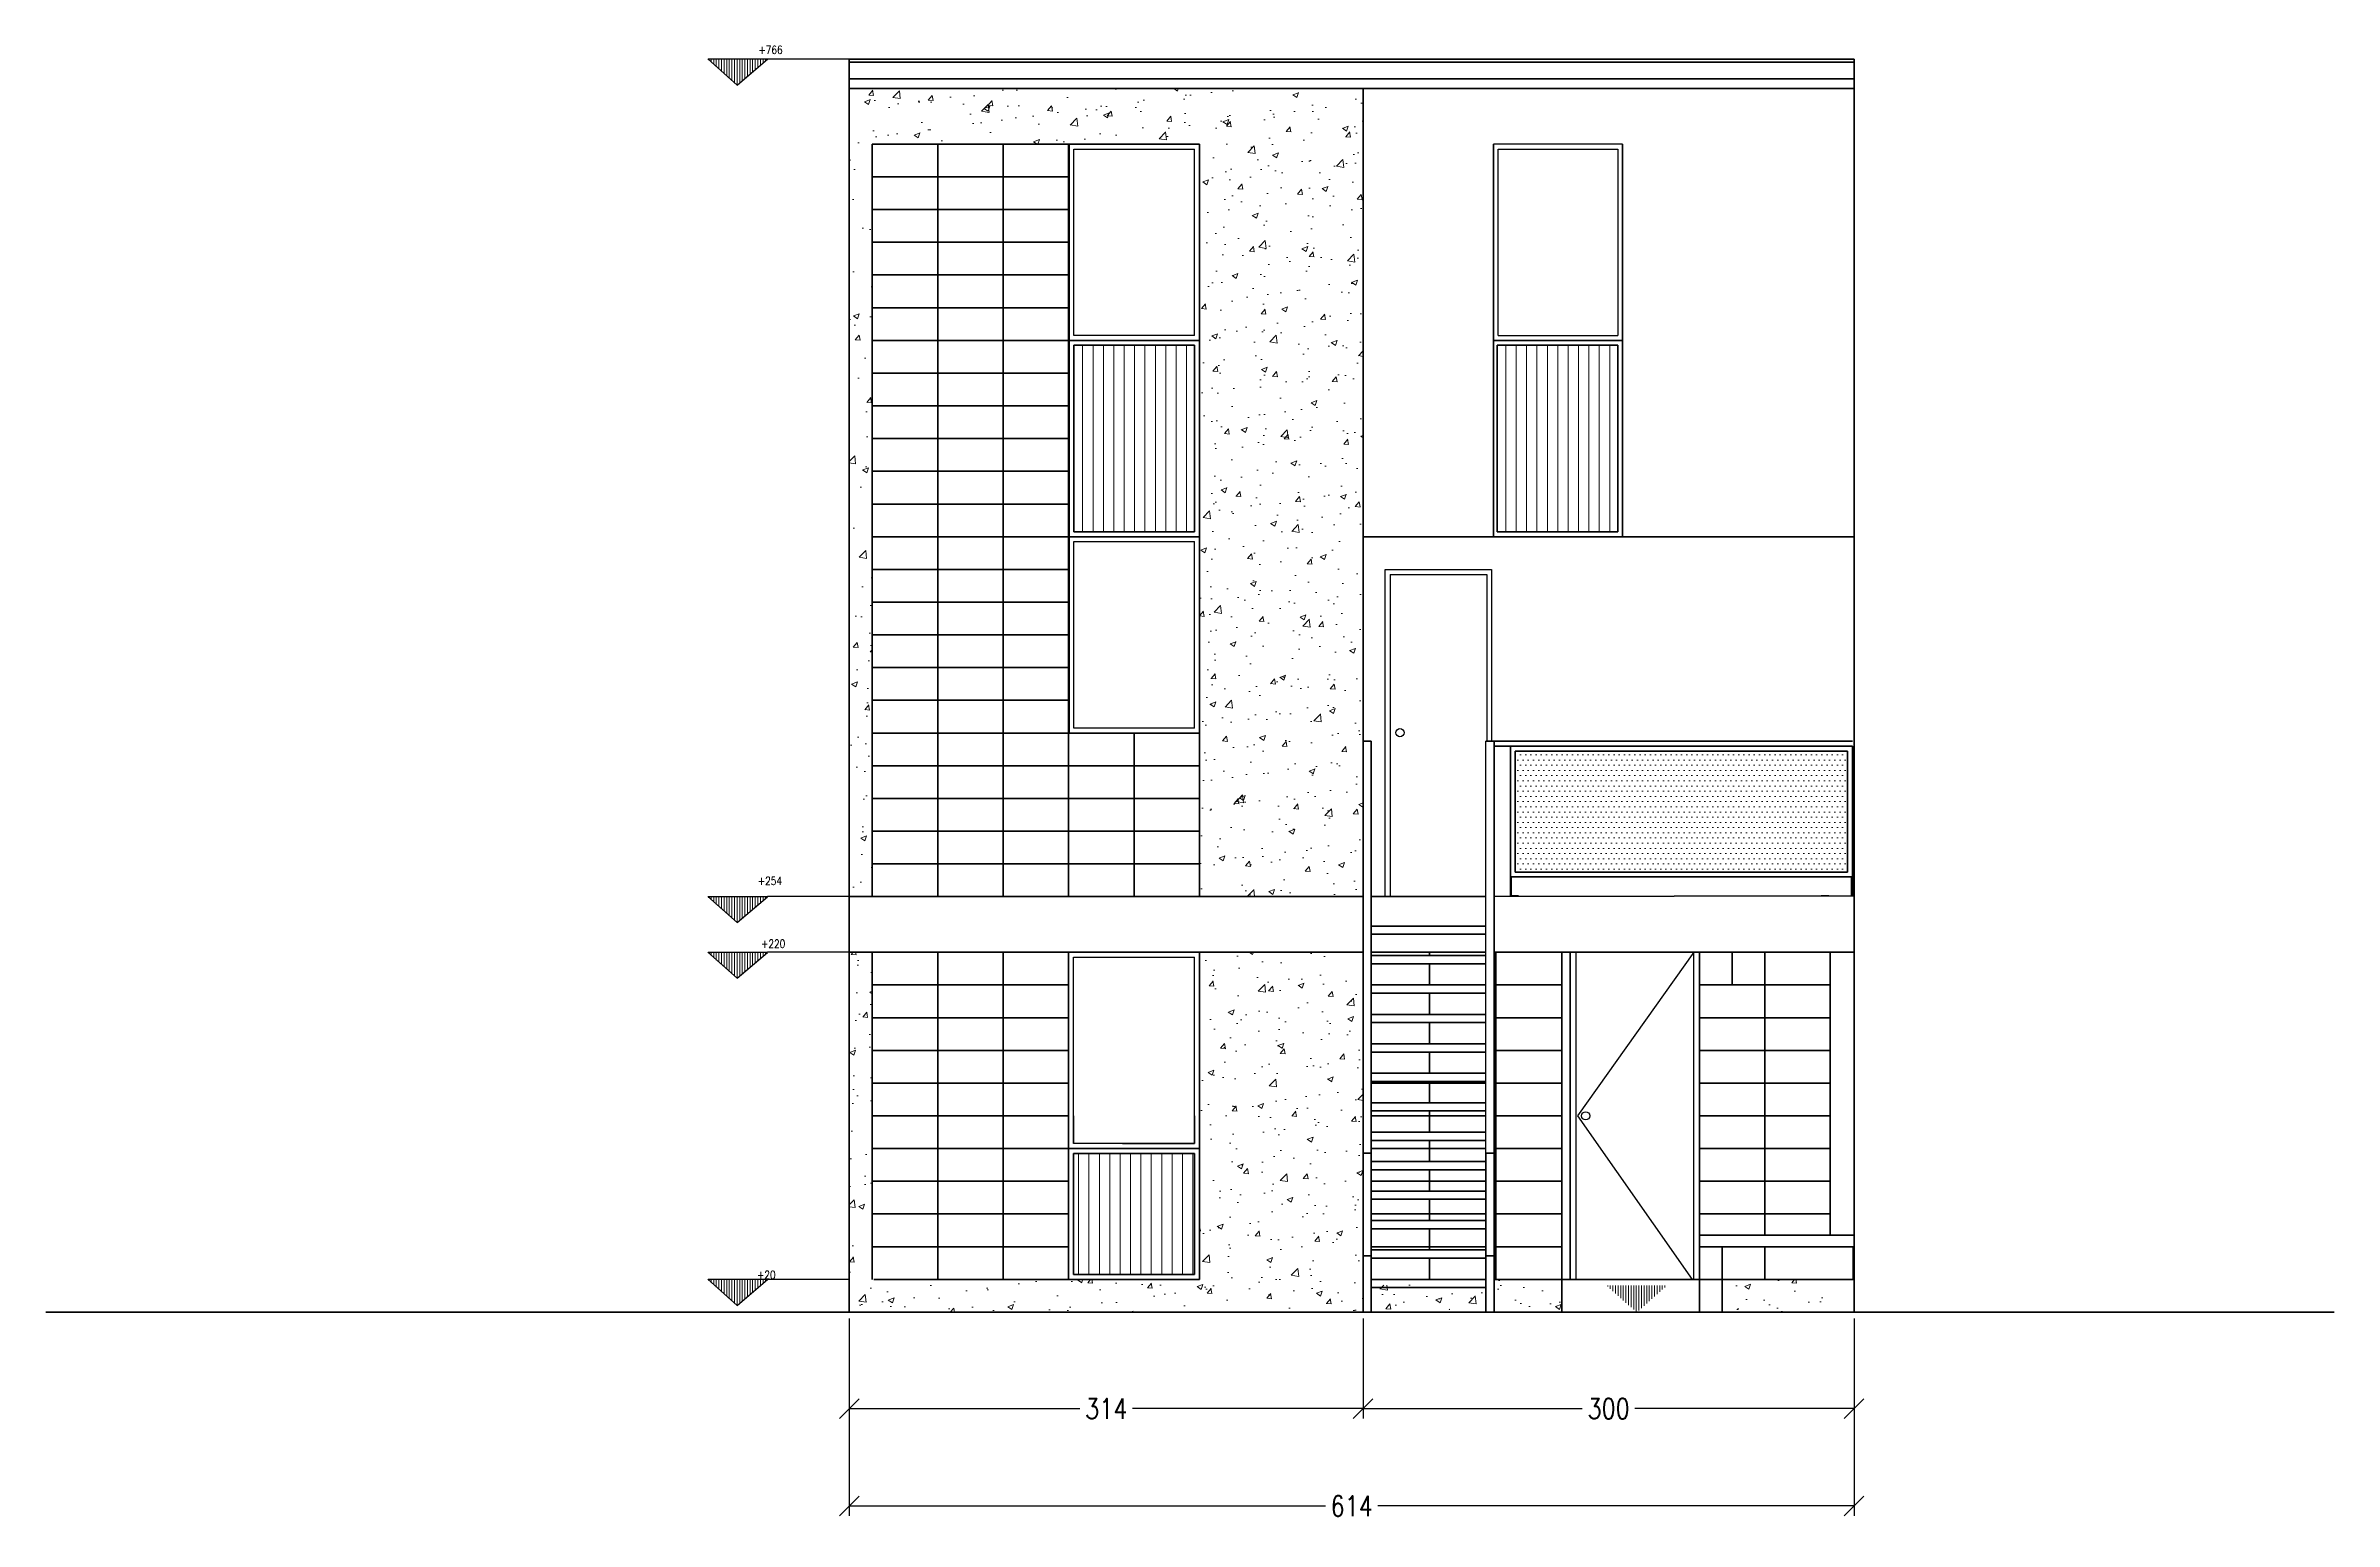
# Model space of a CAD drawing. Header units: metres. Extents: x -63 to 10476, y -9 to 13.
# Drawn here: x -63.48 to -49.49, y -9.27 to -0.25 of the extents above; entities that cross this region are included whole.
import ezdxf

# ---------------------------------------------------------------- set-up
doc = ezdxf.new("R2010")
doc.units = ezdxf.units.M
doc.header["$LTSCALE"] = 5
doc.header["$MEASUREMENT"] = 0
doc.layers.get('0').update_dxf_attribs({"color": 253})
for name, color, linetype, lineweight in [('A-ANNO-NOTE', 7, 'Continuous', 35), ('A-DOOR-FULL', 181, 'Continuous', 25), ('A-ELEV-MBE1', 7, 'Continuous', 35), ('A-ELEV-PATT', 255, 'Continuous', 18), ('A-GLAZ-FULL', 4, 'Continuous', 25), ('A-SECT-MCUT', 7, 'Continuous', 35)]:
    doc.layers.add(name, color=color, linetype=linetype, lineweight=lineweight)
doc.layers.add('quote', color=3, linetype='Continuous')
doc.styles.add('E-ROMANS', font='romans.shx', dxfattribs={"width": 0.8})
doc.dimstyles.new('E-0100_TICK_12', dxfattribs={"dimscale": 0.001, "dimtxt": 125, "dimasz": 120, "dimexe": 60, "dimexo": 40, "dimgap": 30, "dimtad": 0, "dimzin": 0, "dimdsep": 46, "dimtxsty": 'E-ROMANS', "dimblk": 'OBLIQUE', "dimcen": 60, "dimclrd": 256, "dimclre": 256, "dimclrt": 256, "dimadec": 0, "dimazin": 0, "dimtfac": 1, "dimtmove": 1, "dimatfit": 3, "dimldrblk": 'OPEN90', "dimfxl": 1, "dimtfill": 1, "dimtolj": 1, "dimtzin": 0, "dimlwd": -1, "dimarcsym": 0})
pattern_1 = [(50, (-25.15006, 98.79435), (0.3643693, -0.0318782), [0.0381, -0.4191]), (355, (-25.15006, 98.79435), (-0.0704857, 0.3821133), [0.03048, -0.33528]), (100.451, (-25.1197, 98.7917), (0.293885, 0.3502334), [0.03238, -0.35618]), (46.1842, (-25.15006, 98.89595), (0.542158, -0.0840847), [0.05715, -0.62865]), (96.6356, (-25.1049, 98.88895), (0.4748085, 0.494851), [0.04857, -0.53427]), (351.184, (-25.15006, 98.89595), (0.4748092, 0.4948502), [0.04572, -0.50292]), (21, (-25.09926, 98.87055), (0.30322976, -0.204531), [0.0381, -0.4191]), (326, (-25.09926, 98.87055), (0.123604, 0.3683759), [0.03048, -0.33528]), (71.4514, (-25.074, 98.8535), (0.426833, 0.1638457), [0.03238, -0.35618]), (37.5, (-25.15006, 98.79435), (0.0061772, 0.16911008), [0, -0.331216, 0, -0.34036, 0, -0.33655]), (7.5, (-25.15006, 98.79435), (0.13363933, 0.20036115), [0, -0.194056, 0, -0.323596, 0, -0.12827]), (327.5, (-25.26334, 98.79435), (0.27118119, -0.01145749), [0, -0.127, 0, -0.39624, 0, -0.52578]), (317.5, (-25.31414, 98.79435), (0.29625836, 0.050853), [0, -0.1651, 0, -0.263144, 0, -0.37338])]

msp = doc.modelspace()

# ---------------------------------------------------------------- texts
at = {"layer": 'quote', "char_height": 0.05, "attachment_point": 1, "style": 'E-ROMANS'}
for s, insert in [('+766', (-59.12, -0.249)), ('+254', (-59.124, -5.329)), ('+220', (-59.104, -5.713)), ('+20', (-59.129, -7.737))]:
    msp.add_mtext(s, dxfattribs=dict(at, insert=insert))

# ---------------------------------------------------------------- blocks, each defined once
blk = doc.blocks.new('_Oblique')
at = {"color": 0, "linetype": 'ByBlock', "lineweight": -2}
blk.add_line((-0.5, -0.5), (0.5, 0.5), dxfattribs=at)
blk = doc.blocks.new('*D43')
at = {"layer": 'quote', "lineweight": -2, "transparency": 16777216}
for p, q in [((-58.565, -8.03), (-58.565, -8.64)), ((-55.425, -8.03), (-55.425, -8.64))]:
    blk.add_line(p, q, dxfattribs=at)
at = {"layer": 'quote', "transparency": 16777216}
for p, q in [((-58.565, -8.58), (-57.156, -8.58)), ((-55.425, -8.58), (-56.834, -8.58))]:
    blk.add_line(p, q, dxfattribs=at)
at = {"layer": 'quote', "transparency": 16777216, "xscale": 0.12, "yscale": 0.12, "zscale": 0.12, "rotation": 180}
blk.add_blockref('_Oblique', (-58.565, -8.58), dxfattribs=at)
at = {"layer": 'quote', "transparency": 16777216, "xscale": 0.12, "yscale": 0.12, "zscale": 0.12}
blk.add_blockref('_Oblique', (-55.425, -8.58), dxfattribs=at)
at = {"layer": 'quote', "transparency": 16777216, "insert": (-56.995, -8.58), "char_height": 0.125, "attachment_point": 5, "style": 'E-ROMANS', "bg_fill": 3, "box_fill_scale": 1.25, "bg_fill_color": 256, "bg_fill_true_color": 13158600, "bg_fill_transparency": 0}
blk.add_mtext('\\A1;314', dxfattribs=at)
blk = doc.blocks.new('_Open90')
at = {"color": 0, "linetype": 'ByBlock', "lineweight": -2}
for p, q in [((0, 0), (-1, 0)), ((-0.5, 0.5), (0, 0)), ((0, 0), (-0.5, -0.5))]:
    blk.add_line(p, q, dxfattribs=at)
blk = doc.blocks.new('*D44')
at = {"layer": 'quote', "lineweight": -2, "transparency": 16777216}
for p, q in [((-58.565, -8.03), (-58.565, -9.235)), ((-52.425, -8.03), (-52.425, -9.235))]:
    blk.add_line(p, q, dxfattribs=at)
at = {"layer": 'quote', "transparency": 16777216}
for p, q in [((-58.565, -9.175), (-55.653, -9.175)), ((-52.425, -9.175), (-55.336, -9.175))]:
    blk.add_line(p, q, dxfattribs=at)
at = {"layer": 'quote', "transparency": 16777216, "xscale": 0.12, "yscale": 0.12, "zscale": 0.12, "rotation": 180}
blk.add_blockref('_Oblique', (-58.565, -9.175), dxfattribs=at)
at = {"layer": 'quote', "transparency": 16777216, "xscale": 0.12, "yscale": 0.12, "zscale": 0.12}
blk.add_blockref('_Oblique', (-52.425, -9.175), dxfattribs=at)
at = {"layer": 'quote', "transparency": 16777216, "insert": (-55.495, -9.175), "char_height": 0.125, "attachment_point": 5, "style": 'E-ROMANS', "bg_fill": 3, "box_fill_scale": 1.25, "bg_fill_color": 256, "bg_fill_true_color": 13158600, "bg_fill_transparency": 0}
blk.add_mtext('\\A1;614', dxfattribs=at)
blk = doc.blocks.new('*D45')
at = {"layer": 'quote', "lineweight": -2, "transparency": 16777216}
for p, q in [((-55.425, -8.03), (-55.425, -8.64)), ((-52.425, -8.03), (-52.425, -8.64))]:
    blk.add_line(p, q, dxfattribs=at)
at = {"layer": 'quote', "transparency": 16777216}
for p, q in [((-55.425, -8.58), (-54.083, -8.58)), ((-52.425, -8.58), (-53.766, -8.58))]:
    blk.add_line(p, q, dxfattribs=at)
at = {"layer": 'quote', "transparency": 16777216, "xscale": 0.12, "yscale": 0.12, "zscale": 0.12, "rotation": 180}
blk.add_blockref('_Oblique', (-55.425, -8.58), dxfattribs=at)
at = {"layer": 'quote', "transparency": 16777216, "xscale": 0.12, "yscale": 0.12, "zscale": 0.12}
blk.add_blockref('_Oblique', (-52.425, -8.58), dxfattribs=at)
at = {"layer": 'quote', "transparency": 16777216, "insert": (-53.925, -8.58), "char_height": 0.125, "attachment_point": 5, "style": 'E-ROMANS', "bg_fill": 3, "box_fill_scale": 1.25, "bg_fill_color": 256, "bg_fill_true_color": 13158600, "bg_fill_transparency": 0}
blk.add_mtext('\\A1;300', dxfattribs=at)

# ---------------------------------------------------------------- hatches: boundary and pattern name
at = {"layer": 'A-ELEV-PATT'}
h = msp.add_hatch(dxfattribs=at)
h.set_pattern_fill('ANSI31', color=256, scale=0.005, angle=225, style=0)
h.set_pattern_definition([(270, (145.234915, -132.15394), (0.015875, -4e-17), [])])
h.paths.add_polyline_path([(-59.432, -0.33), (-59.248, -0.489), (-59.064, -0.33)])
h = msp.add_hatch(dxfattribs=at)
h.set_pattern_fill('AR-CONC', color=256, scale=0.002, style=0)
h.set_pattern_definition(pattern_1)
h.paths.add_polyline_path([(-55.425, -0.51), (-58.565, -0.51), (-58.565, -5.45), (-58.425, -5.45), (-58.425, -5.25), (-58.425, -5.05), (-58.425, -4.85), (-58.425, -4.65), (-58.425, -4.45), (-58.425, -4.25), (-58.425, -4.05), (-58.425, -3.85), (-58.425, -3.65), (-58.425, -3.45), (-58.425, -3.25), (-58.425, -3.05), (-58.425, -2.85), (-58.425, -2.65), (-58.425, -2.45), (-58.425, -2.25), (-58.425, -2.05), (-58.425, -1.85), (-58.425, -1.65), (-58.425, -1.45), (-58.425, -1.25), (-58.425, -1.05), (-58.425, -0.85), (-58.025, -0.85), (-57.625, -0.85), (-57.225, -0.85), (-56.425, -0.85), (-56.425, -5.45), (-55.425, -5.45), (-55.425, -4.5)])
h = msp.add_hatch(dxfattribs=at)
h.set_pattern_fill('ANSI31', color=256, scale=0.02, angle=45, style=0)
h.set_pattern_definition([(90, (-25.389184, 128.0689), (-0.0635, 7e-18), [])])
h.paths.add_polyline_path([(-56.455, -2.08), (-56.895, -2.08), (-57.192, -2.08), (-57.192, -3.22), (-56.895, -3.22), (-56.455, -3.22)])
h = msp.add_hatch(dxfattribs=at)
h.set_pattern_fill('ANSI31', color=256, scale=0.02, angle=45, style=0)
h.set_pattern_definition([(90, (-22.803184, 128.0689), (-0.0635, 7e-18), [])])
h.paths.add_polyline_path([(-53.869, -2.08), (-54.309, -2.08), (-54.606, -2.08), (-54.606, -3.22), (-54.309, -3.22), (-53.869, -3.22)])
h = msp.add_hatch(dxfattribs=at)
h.set_pattern_fill('DOTS', color=256, scale=0.02, style=0)
h.set_pattern_definition([(0, (-13.95014, 98.794354), (0.015875, 0.03175), [0, -0.03175])])
h.paths.add_polyline_path([(-54.495, -4.56), (-54.495, -5.3), (-52.465, -5.3), (-52.465, -4.56)])
h = msp.add_hatch(dxfattribs=at)
h.set_pattern_fill('ANSI31', color=256, scale=0.005, angle=225, style=0)
h.set_pattern_definition([(270, (145.234915, -137.274611), (0.015875, -4e-17), [])])
h.paths.add_polyline_path([(-59.432, -5.451), (-59.248, -5.61), (-59.064, -5.451)])
h = msp.add_hatch(dxfattribs=at)
h.set_pattern_fill('ANSI31', color=256, scale=0.005, angle=225, style=0)
h.set_pattern_definition([(270, (145.234915, -137.614752), (0.015875, -4e-17), [])])
h.paths.add_polyline_path([(-59.432, -5.791), (-59.248, -5.95), (-59.064, -5.791)])
h = msp.add_hatch(dxfattribs=at)
h.set_pattern_fill('AR-CONC', color=256, scale=0.002, style=0)
h.set_pattern_definition(pattern_1)
h.paths.add_polyline_path([(-56.425, -6.99), (-56.425, -7.79), (-58.415, -7.79), (-58.425, -7.79), (-58.425, -7.59), (-58.425, -7.39), (-58.425, -7.19), (-58.425, -6.99), (-58.425, -6.79), (-58.425, -6.59), (-58.425, -6.39), (-58.425, -6.19), (-58.425, -5.99), (-58.425, -5.79), (-58.565, -5.79), (-58.565, -7.68), (-58.565, -7.99), (-58.564, -7.99), (-55.425, -7.99), (-55.425, -5.79), (-56.425, -5.79)])
h = msp.add_hatch(dxfattribs=at)
h.set_pattern_fill('ANSI31', color=256, scale=0.02, angle=45, style=0)
h.set_pattern_definition([(90, (-25.16006, 98.794354), (-0.0635, 7e-18), [])])
h.paths.add_polyline_path([(-56.455, -7.02), (-57.195, -7.02), (-57.195, -7.76), (-56.455, -7.76)])
h = msp.add_hatch(dxfattribs=at)
h.set_pattern_fill('ANSI31', color=256, scale=0.005, angle=225, style=0)
h.set_pattern_definition([(270, (145.234915, -139.6147), (0.015875, -4e-17), [])])
h.paths.add_polyline_path([(-59.432, -7.791), (-59.248, -7.95), (-59.064, -7.791)])
h = msp.add_hatch(dxfattribs=at)
h.set_pattern_fill('AR-CONC', color=256, scale=0.002, style=0)
h.set_pattern_definition(pattern_1)
h.paths.add_polyline_path([(-54.675, -7.825), (-55.375, -7.825), (-55.375, -7.975), (-54.675, -7.975)])
h.paths.add_polyline_path([(-54.21, -7.79), (-54.615, -7.79), (-54.625, -7.79), (-54.625, -7.99), (-54.21, -7.99)])
h.paths.add_polyline_path([(-52.565, -7.79), (-53.23, -7.79), (-53.23, -7.99), (-52.565, -7.99)])
h = msp.add_hatch(dxfattribs=at)
h.set_pattern_fill('ANSI31', color=256, scale=0.005, angle=225, style=0)
h.set_pattern_definition([(270, (150.73025, -139.655538), (0.015875, -4e-17), [])])
h.paths.add_polyline_path([(-53.937, -7.828), (-53.753, -7.991), (-53.569, -7.828)])

# ---------------------------------------------------------------- linework, layer by layer
at = {"layer": 'A-ANNO-NOTE'}
for p, q in [((-54.629, -0.85), (-54.629, -2.05)), ((-53.839, -2.05), (-53.839, -0.85)), ((-54.629, -2.05), (-53.839, -2.05)), ((-54.629, -2.05), (-54.629, -3.25)), ((-54.606, -2.08), (-53.869, -2.08)), ((-53.839, -2.05), (-53.839, -3.25)), ((-55.425, -3.25), (-52.425, -3.25)), ((-52.425, -5.79), (-52.425, -5.445)), ((-52.425, -7.79), (-52.425, -7.99))]:
    msp.add_line(p, q, dxfattribs=at)
at = {"layer": 'A-DOOR-FULL'}
for p, q in [((-55.29, -5.45), (-55.29, -3.45)), ((-55.29, -3.45), (-54.64, -3.45)), ((-55.26, -3.48), (-54.67, -3.48)), ((-55.26, -3.48), (-55.26, -5.45)), ((-54.67, -3.48), (-54.67, -4.5)), ((-54.64, -3.45), (-54.64, -4.5)), ((-54.675, -7.019), (-54.675, -4.5)), ((-54.125, -5.79), (-54.125, -7.79)), ((-53.405, -7.79), (-53.405, -5.79))]:
    msp.add_line(p, q, dxfattribs=at)
msp.add_lwpolyline([(-54.16, -5.79), (-53.37, -5.79), (-53.37, -7.79), (-54.16, -7.79)], close=True, dxfattribs=at)
at = {"layer": 'A-DOOR-FULL', "ltscale": 0.8}
msp.add_lwpolyline([(-53.405, -5.79), (-54.115, -6.79), (-53.415, -7.79)], dxfattribs=at)
at = {"layer": 'A-DOOR-FULL'}
msp.add_circle((-55.2, -4.448), 0.025, dxfattribs=at)
at = {"layer": 'A-DOOR-FULL', "ltscale": 0.8}
msp.add_circle((-54.065, -6.79), 0.025, dxfattribs=at)
at = {"layer": 'A-ELEV-MBE1'}
for p, q in [((-58.565, -0.33), (-55.425, -0.33)), ((-58.565, -0.51), (-58.565, -0.33)), ((-58.565, -0.35), (-55.425, -0.35)), ((-55.425, -0.33), (-52.425, -0.33)), ((-55.425, -0.35), (-52.425, -0.35)), ((-52.425, -0.51), (-52.425, -0.33)), ((-58.565, -0.45), (-55.425, -0.45)), ((-55.425, -0.45), (-52.425, -0.45)), ((-58.425, -0.85), (-58.425, -5.45)), ((-58.425, -0.85), (-56.425, -0.85)), ((-57.222, -2), (-57.222, -0.85)), ((-57.222, -0.85), (-56.925, -0.85)), ((-56.425, -2), (-56.425, -0.85)), ((-56.425, -0.85), (-56.425, -5.45)), ((-57.223, -2.05), (-56.925, -2.05)), ((-57.222, -3.3), (-57.222, -2)), ((-56.925, -2.05), (-57.222, -2.05)), ((-57.192, -3.22), (-57.192, -2.08)), ((-57.192, -2.08), (-56.895, -2.08)), ((-56.425, -2.05), (-56.925, -2.05)), ((-56.925, -2.05), (-56.425, -2.05)), ((-56.455, -2.08), (-56.895, -2.08)), ((-56.455, -3.22), (-56.455, -2.08)), ((-56.425, -3.3), (-56.425, -2)), ((-54.606, -3.22), (-54.606, -2.08)), ((-53.869, -3.22), (-53.869, -2.08)), ((-57.222, -3.25), (-56.925, -3.25)), ((-56.925, -3.25), (-57.222, -3.25)), ((-57.222, -4.45), (-57.222, -3.3)), ((-56.895, -3.22), (-57.192, -3.22)), ((-56.925, -3.25), (-56.425, -3.25)), ((-56.425, -3.25), (-56.925, -3.25)), ((-56.895, -3.22), (-56.455, -3.22)), ((-56.425, -4.45), (-56.425, -3.3)), ((-53.869, -3.22), (-54.606, -3.22)), ((-56.925, -4.45), (-57.222, -4.45)), ((-56.925, -4.45), (-56.425, -4.45)), ((-55.425, -7.019), (-55.425, -4.5)), ((-55.375, -4.5), (-55.425, -4.5)), ((-55.375, -7.019), (-55.375, -4.5)), ((-54.625, -4.5), (-54.675, -4.5)), ((-54.675, -4.5), (-52.435, -4.5)), ((-54.625, -7.019), (-54.625, -4.5)), ((-54.625, -4.53), (-52.435, -4.53)), ((-54.525, -5.33), (-54.525, -4.53)), ((-54.495, -5.3), (-54.495, -4.56)), ((-54.495, -4.56), (-52.465, -4.56)), ((-52.465, -5.3), (-52.465, -4.56)), ((-52.435, -5.33), (-52.435, -4.53)), ((-52.425, -5.33), (-52.425, -4.53)), ((-52.425, -5.33), (-52.425, -4.53)), ((-54.495, -5.3), (-52.465, -5.3)), ((-58.415, -5.45), (-58.565, -5.45)), ((-55.375, -5.45), (-54.675, -5.45)), ((-54.625, -5.45), (-52.425, -5.445)), ((-54.525, -5.33), (-52.435, -5.33)), ((-54.525, -5.33), (-54.525, -5.45)), ((-54.52, -5.33), (-54.52, -5.445)), ((-54.52, -5.445), (-54.475, -5.445)), ((-54.475, -5.445), (-54.475, -5.45)), ((-52.58, -5.445), (-52.625, -5.445)), ((-52.44, -5.33), (-52.44, -5.445)), ((-52.435, -5.33), (-52.435, -5.446)), ((-52.435, -5.33), (-52.434, -5.446)), ((-55.375, -5.63), (-54.675, -5.63)), ((-55.375, -5.68), (-54.675, -5.68)), ((-58.415, -5.79), (-58.565, -5.79)), ((-58.425, -5.79), (-58.425, -7.79)), ((-58.415, -5.79), (-55.425, -5.79)), ((-57.225, -6.99), (-57.225, -5.79)), ((-57.225, -5.79), (-56.425, -5.79)), ((-56.425, -6.99), (-56.425, -5.79)), ((-55.375, -5.79), (-55.02, -5.79)), ((-54.675, -5.79), (-55.375, -5.79)), ((-55.375, -5.81), (-54.675, -5.81)), ((-55.375, -5.86), (-54.675, -5.86)), ((-55.02, -5.79), (-54.675, -5.79)), ((-55.02, -5.81), (-55.02, -5.79)), ((-55.02, -5.86), (-55.02, -5.99)), ((-54.625, -5.79), (-52.567, -5.79)), ((-54.625, -5.79), (-54.615, -5.79)), ((-54.615, -5.79), (-54.615, -5.99)), ((-54.21, -7.79), (-54.21, -5.79)), ((-54.16, -5.79), (-54.16, -7.79)), ((-52.567, -5.79), (-52.425, -5.79)), ((-52.425, -5.79), (-52.425, -7.99)), ((-55.02, -5.99), (-55.375, -5.99)), ((-55.375, -5.99), (-55.02, -5.99)), ((-55.375, -5.99), (-54.675, -5.99)), ((-55.02, -5.99), (-55.02, -5.875)), ((-55.02, -5.99), (-54.675, -5.99)), ((-54.675, -5.99), (-55.02, -5.99)), ((-54.615, -5.99), (-54.625, -5.99)), ((-54.625, -5.99), (-54.615, -5.99)), ((-54.615, -5.99), (-54.615, -6.19)), ((-55.375, -6.04), (-54.675, -6.04)), ((-55.02, -6.17), (-55.02, -6.04)), ((-55.02, -6.04), (-55.02, -6.17)), ((-55.375, -6.17), (-54.675, -6.17)), ((-55.375, -6.22), (-54.675, -6.22)), ((-55.02, -6.35), (-55.02, -6.22)), ((-55.02, -6.22), (-55.02, -6.35)), ((-54.615, -6.19), (-54.625, -6.19)), ((-54.625, -6.19), (-54.615, -6.19)), ((-54.615, -6.19), (-54.615, -6.39)), ((-55.375, -6.35), (-54.675, -6.35)), ((-55.375, -6.4), (-54.675, -6.4)), ((-55.02, -6.53), (-55.02, -6.4)), ((-55.02, -6.4), (-55.02, -6.53)), ((-54.615, -6.39), (-54.625, -6.39)), ((-54.625, -6.39), (-54.615, -6.39)), ((-54.615, -6.39), (-54.615, -6.59)), ((-56.425, -6.507), (-56.425, -6.94)), ((-55.375, -6.53), (-54.675, -6.53)), ((-55.375, -6.58), (-54.675, -6.58)), ((-55.02, -6.59), (-55.375, -6.59)), ((-55.375, -6.59), (-55.02, -6.59)), ((-55.375, -6.71), (-54.675, -6.71)), ((-55.02, -6.71), (-55.02, -6.58)), ((-55.02, -6.58), (-55.02, -6.71)), ((-55.02, -6.59), (-54.675, -6.59)), ((-54.675, -6.59), (-55.02, -6.59)), ((-54.615, -6.59), (-54.625, -6.59)), ((-54.625, -6.59), (-54.615, -6.59)), ((-54.615, -6.59), (-54.615, -6.79)), ((-57.195, -6.79), (-57.195, -6.96)), ((-56.455, -6.79), (-56.455, -6.96)), ((-56.425, -6.79), (-56.425, -7.79)), ((-55.375, -6.76), (-54.675, -6.76)), ((-55.02, -6.79), (-55.375, -6.79)), ((-55.375, -6.79), (-55.02, -6.79)), ((-55.02, -6.89), (-55.02, -6.76)), ((-55.02, -6.79), (-55.02, -6.805)), ((-55.02, -6.79), (-54.675, -6.79)), ((-54.675, -6.79), (-55.02, -6.79)), ((-54.615, -6.79), (-54.625, -6.79)), ((-54.625, -6.79), (-54.615, -6.79)), ((-54.615, -6.79), (-54.615, -6.99)), ((-57.225, -6.99), (-56.425, -6.99)), ((-56.895, -6.96), (-56.455, -6.96)), ((-55.375, -6.89), (-54.675, -6.89)), ((-55.375, -6.94), (-54.675, -6.94)), ((-55.02, -6.99), (-55.375, -6.99)), ((-55.375, -6.99), (-55.02, -6.99)), ((-55.02, -7.07), (-55.02, -6.94)), ((-55.02, -6.94), (-55.02, -7.07)), ((-55.02, -6.99), (-54.675, -6.99)), ((-54.675, -6.99), (-55.02, -6.99)), ((-54.615, -6.99), (-54.625, -6.99)), ((-54.625, -6.99), (-54.615, -6.99)), ((-54.615, -6.99), (-54.615, -7.19)), ((-57.195, -7.02), (-56.455, -7.02)), ((-57.195, -7.02), (-57.195, -7.76)), ((-56.455, -7.02), (-56.455, -7.76)), ((-55.425, -7.019), (-55.375, -7.019)), ((-55.425, -7.019), (-55.425, -7.646)), ((-55.375, -7.019), (-55.375, -7.646)), ((-55.375, -7.07), (-54.675, -7.07)), ((-55.375, -7.12), (-54.675, -7.12)), ((-55.02, -7.12), (-55.02, -7.25)), ((-54.675, -7.019), (-54.675, -7.646)), ((-54.675, -7.019), (-54.625, -7.019)), ((-54.625, -7.019), (-54.625, -7.646)), ((-55.02, -7.19), (-55.375, -7.19)), ((-55.375, -7.19), (-55.02, -7.19)), ((-55.375, -7.25), (-54.675, -7.25)), ((-55.02, -7.19), (-54.675, -7.19)), ((-54.675, -7.19), (-55.02, -7.19)), ((-54.615, -7.19), (-54.625, -7.19)), ((-54.625, -7.19), (-54.615, -7.19)), ((-54.615, -7.19), (-54.615, -7.39)), ((-55.375, -7.3), (-54.675, -7.3)), ((-55.375, -7.39), (-54.675, -7.39)), ((-55.02, -7.39), (-55.375, -7.39)), ((-55.375, -7.39), (-55.02, -7.39)), ((-55.02, -7.43), (-55.02, -7.3)), ((-55.02, -7.39), (-54.675, -7.39)), ((-54.675, -7.39), (-55.02, -7.39)), ((-54.615, -7.39), (-54.625, -7.39)), ((-54.625, -7.39), (-54.615, -7.39)), ((-54.615, -7.39), (-54.615, -7.59)), ((-52.97, -7.39), (-53.37, -7.39)), ((-53.37, -7.39), (-53.37, -7.59)), ((-52.57, -7.39), (-52.97, -7.39)), ((-52.97, -7.39), (-52.97, -7.52)), ((-52.97, -7.52), (-52.97, -7.39)), ((-52.57, -7.52), (-52.57, -7.39)), ((-55.375, -7.43), (-54.675, -7.43)), ((-55.375, -7.48), (-54.675, -7.48)), ((-55.02, -7.48), (-55.02, -7.61)), ((-55.02, -7.61), (-55.02, -7.48)), ((-53.37, -7.52), (-53.37, -7.59)), ((-52.425, -7.52), (-53.37, -7.52)), ((-55.425, -7.646), (-55.425, -7.99)), ((-55.425, -7.646), (-55.375, -7.646)), ((-55.375, -7.59), (-55.02, -7.59)), ((-55.375, -7.61), (-54.675, -7.61)), ((-55.375, -7.646), (-55.375, -7.99)), ((-55.375, -7.66), (-54.675, -7.66)), ((-54.675, -7.59), (-55.02, -7.59)), ((-55.02, -7.66), (-55.02, -7.78)), ((-55.02, -7.79), (-55.02, -7.66)), ((-54.675, -7.646), (-54.675, -7.99)), ((-54.675, -7.646), (-54.625, -7.646)), ((-54.615, -7.59), (-54.625, -7.59)), ((-54.625, -7.59), (-54.615, -7.59)), ((-54.625, -7.646), (-54.625, -7.99)), ((-54.615, -7.59), (-54.615, -7.79)), ((-53.37, -7.59), (-52.425, -7.59)), ((-53.37, -7.59), (-53.37, -7.79)), ((-52.97, -7.59), (-52.97, -7.79)), ((-52.97, -7.79), (-52.97, -7.59)), ((-52.43, -7.79), (-52.43, -7.59)), ((-56.425, -7.79), (-58.415, -7.79)), ((-57.195, -7.76), (-56.455, -7.76)), ((-55.375, -7.79), (-54.675, -7.79)), ((-55.375, -7.79), (-54.675, -7.79)), ((-54.615, -7.79), (-54.625, -7.79)), ((-54.21, -7.79), (-54.21, -7.99)), ((-54.21, -7.79), (-54.21, -7.99)), ((-55.375, -7.84), (-54.675, -7.84)), ((-58.565, -7.99), (-49.49, -7.99))]:
    msp.add_line(p, q, dxfattribs=at)
for points in [[(-58.025, -1.05), (-57.625, -1.05), (-57.625, -0.85), (-58.025, -0.85)], [(-57.625, -1.05), (-57.225, -1.05), (-57.225, -0.85), (-57.625, -0.85)], [(-58.425, -1.25), (-58.025, -1.25), (-58.025, -1.05), (-58.425, -1.05)], [(-58.025, -1.25), (-57.625, -1.25), (-57.625, -1.05), (-58.025, -1.05)], [(-57.625, -1.25), (-57.225, -1.25), (-57.225, -1.05), (-57.625, -1.05)], [(-58.425, -1.45), (-58.025, -1.45), (-58.025, -1.25), (-58.425, -1.25)], [(-58.025, -1.45), (-57.625, -1.45), (-57.625, -1.25), (-58.025, -1.25)], [(-57.625, -1.45), (-57.225, -1.45), (-57.225, -1.25), (-57.625, -1.25)], [(-58.425, -1.65), (-58.025, -1.65), (-58.025, -1.45), (-58.425, -1.45)], [(-58.025, -1.65), (-57.625, -1.65), (-57.625, -1.45), (-58.025, -1.45)], [(-57.625, -1.65), (-57.225, -1.65), (-57.225, -1.45), (-57.625, -1.45)], [(-58.425, -1.85), (-58.025, -1.85), (-58.025, -1.65), (-58.425, -1.65)], [(-58.025, -1.85), (-57.625, -1.85), (-57.625, -1.65), (-58.025, -1.65)], [(-57.625, -1.85), (-57.225, -1.85), (-57.225, -1.65), (-57.625, -1.65)], [(-58.425, -2.05), (-58.025, -2.05), (-58.025, -1.85), (-58.425, -1.85)], [(-58.025, -2.05), (-57.625, -2.05), (-57.625, -1.85), (-58.025, -1.85)], [(-57.625, -2.05), (-57.225, -2.05), (-57.225, -1.85), (-57.625, -1.85)], [(-58.425, -2.25), (-58.025, -2.25), (-58.025, -2.05), (-58.425, -2.05)], [(-58.025, -2.25), (-57.625, -2.25), (-57.625, -2.05), (-58.025, -2.05)], [(-57.625, -2.25), (-57.225, -2.25), (-57.225, -2.05), (-57.625, -2.05)], [(-58.425, -2.45), (-58.025, -2.45), (-58.025, -2.25), (-58.425, -2.25)], [(-58.025, -2.45), (-57.625, -2.45), (-57.625, -2.25), (-58.025, -2.25)], [(-57.625, -2.45), (-57.225, -2.45), (-57.225, -2.25), (-57.625, -2.25)], [(-58.425, -2.65), (-58.025, -2.65), (-58.025, -2.45), (-58.425, -2.45)], [(-58.025, -2.65), (-57.625, -2.65), (-57.625, -2.45), (-58.025, -2.45)], [(-57.625, -2.65), (-57.225, -2.65), (-57.225, -2.45), (-57.625, -2.45)], [(-58.425, -2.85), (-58.025, -2.85), (-58.025, -2.65), (-58.425, -2.65)], [(-58.025, -2.85), (-57.625, -2.85), (-57.625, -2.65), (-58.025, -2.65)], [(-57.625, -2.85), (-57.225, -2.85), (-57.225, -2.65), (-57.625, -2.65)], [(-58.425, -3.05), (-58.025, -3.05), (-58.025, -2.85), (-58.425, -2.85)], [(-58.025, -3.05), (-57.625, -3.05), (-57.625, -2.85), (-58.025, -2.85)], [(-57.625, -3.05), (-57.225, -3.05), (-57.225, -2.85), (-57.625, -2.85)], [(-58.425, -3.25), (-58.025, -3.25), (-58.025, -3.05), (-58.425, -3.05)], [(-58.025, -3.25), (-57.625, -3.25), (-57.625, -3.05), (-58.025, -3.05)], [(-57.625, -3.25), (-57.225, -3.25), (-57.225, -3.05), (-57.625, -3.05)], [(-58.425, -3.45), (-58.025, -3.45), (-58.025, -3.25), (-58.425, -3.25)], [(-58.025, -3.45), (-57.625, -3.45), (-57.625, -3.25), (-58.025, -3.25)], [(-57.625, -3.45), (-57.225, -3.45), (-57.225, -3.25), (-57.625, -3.25)], [(-58.425, -3.65), (-58.025, -3.65), (-58.025, -3.45), (-58.425, -3.45)], [(-58.025, -3.65), (-57.625, -3.65), (-57.625, -3.45), (-58.025, -3.45)], [(-57.625, -3.65), (-57.225, -3.65), (-57.225, -3.45), (-57.625, -3.45)], [(-58.425, -3.85), (-58.025, -3.85), (-58.025, -3.65), (-58.425, -3.65)], [(-58.025, -3.85), (-57.625, -3.85), (-57.625, -3.65), (-58.025, -3.65)], [(-57.625, -3.85), (-57.225, -3.85), (-57.225, -3.65), (-57.625, -3.65)], [(-58.425, -4.05), (-58.025, -4.05), (-58.025, -3.85), (-58.425, -3.85)], [(-58.025, -4.05), (-57.625, -4.05), (-57.625, -3.85), (-58.025, -3.85)], [(-57.625, -4.05), (-57.225, -4.05), (-57.225, -3.85), (-57.625, -3.85)], [(-58.425, -4.25), (-58.025, -4.25), (-58.025, -4.05), (-58.425, -4.05)], [(-58.025, -4.25), (-57.625, -4.25), (-57.625, -4.05), (-58.025, -4.05)], [(-57.625, -4.25), (-57.225, -4.25), (-57.225, -4.05), (-57.625, -4.05)], [(-58.425, -4.45), (-58.025, -4.45), (-58.025, -4.25), (-58.425, -4.25)], [(-58.025, -4.45), (-57.625, -4.45), (-57.625, -4.25), (-58.025, -4.25)], [(-57.625, -4.45), (-57.225, -4.45), (-57.225, -4.25), (-57.625, -4.25)], [(-58.425, -4.65), (-58.025, -4.65), (-58.025, -4.45), (-58.425, -4.45)], [(-58.025, -4.65), (-57.625, -4.65), (-57.625, -4.45), (-58.025, -4.45)], [(-57.625, -4.65), (-57.225, -4.65), (-57.225, -4.45), (-57.625, -4.45)], [(-57.225, -4.65), (-56.825, -4.65), (-56.825, -4.45), (-57.225, -4.45)], [(-56.825, -4.65), (-56.425, -4.65), (-56.425, -4.45), (-56.825, -4.45)], [(-58.425, -4.85), (-58.025, -4.85), (-58.025, -4.65), (-58.425, -4.65)], [(-58.025, -4.85), (-57.625, -4.85), (-57.625, -4.65), (-58.025, -4.65)], [(-57.625, -4.85), (-57.225, -4.85), (-57.225, -4.65), (-57.625, -4.65)], [(-57.225, -4.85), (-56.825, -4.85), (-56.825, -4.65), (-57.225, -4.65)], [(-56.825, -4.85), (-56.425, -4.85), (-56.425, -4.65), (-56.825, -4.65)], [(-58.425, -5.05), (-58.025, -5.05), (-58.025, -4.85), (-58.425, -4.85)], [(-58.025, -5.05), (-57.625, -5.05), (-57.625, -4.85), (-58.025, -4.85)], [(-57.625, -5.05), (-57.225, -5.05), (-57.225, -4.85), (-57.625, -4.85)], [(-57.225, -5.05), (-56.825, -5.05), (-56.825, -4.85), (-57.225, -4.85)], [(-56.825, -5.05), (-56.425, -5.05), (-56.425, -4.85), (-56.825, -4.85)], [(-58.425, -5.25), (-58.025, -5.25), (-58.025, -5.05), (-58.425, -5.05)], [(-58.025, -5.25), (-57.625, -5.25), (-57.625, -5.05), (-58.025, -5.05)], [(-57.625, -5.25), (-57.225, -5.25), (-57.225, -5.05), (-57.625, -5.05)], [(-57.225, -5.25), (-56.825, -5.25), (-56.825, -5.05), (-57.225, -5.05)], [(-56.825, -5.25), (-56.425, -5.25), (-56.425, -5.05), (-56.825, -5.05)], [(-58.425, -5.45), (-58.025, -5.45), (-58.025, -5.25), (-58.425, -5.25)], [(-58.025, -5.45), (-57.625, -5.45), (-57.625, -5.25), (-58.025, -5.25)], [(-57.625, -5.45), (-57.225, -5.45), (-57.225, -5.25), (-57.625, -5.25)], [(-57.225, -5.45), (-56.825, -5.45), (-56.825, -5.25), (-57.225, -5.25)], [(-56.825, -5.45), (-56.425, -5.45), (-56.425, -5.25), (-56.825, -5.25)], [(-58.425, -5.99), (-58.025, -5.99), (-58.025, -5.79), (-58.425, -5.79)], [(-58.025, -5.99), (-57.625, -5.99), (-57.625, -5.79), (-58.025, -5.79)], [(-57.625, -5.99), (-57.225, -5.99), (-57.225, -5.79), (-57.625, -5.79)], [(-54.615, -5.79), (-54.21, -5.79), (-54.21, -5.99), (-54.615, -5.99)], [(-53.37, -5.79), (-53.17, -5.79), (-53.17, -5.99), (-53.37, -5.99)], [(-53.37, -5.99), (-52.97, -5.99), (-52.97, -5.79), (-53.37, -5.79)], [(-52.97, -5.99), (-52.57, -5.99), (-52.57, -5.79), (-52.97, -5.79)], [(-58.425, -6.19), (-58.025, -6.19), (-58.025, -5.99), (-58.425, -5.99)], [(-58.025, -6.19), (-57.625, -6.19), (-57.625, -5.99), (-58.025, -5.99)], [(-57.625, -6.19), (-57.225, -6.19), (-57.225, -5.99), (-57.625, -5.99)], [(-54.615, -5.99), (-54.21, -5.99), (-54.21, -6.19), (-54.615, -6.19)], [(-53.37, -6.19), (-52.97, -6.19), (-52.97, -5.99), (-53.37, -5.99)], [(-52.97, -6.19), (-52.57, -6.19), (-52.57, -5.99), (-52.97, -5.99)], [(-58.425, -6.39), (-58.025, -6.39), (-58.025, -6.19), (-58.425, -6.19)], [(-58.025, -6.39), (-57.625, -6.39), (-57.625, -6.19), (-58.025, -6.19)], [(-57.625, -6.39), (-57.225, -6.39), (-57.225, -6.19), (-57.625, -6.19)], [(-54.615, -6.19), (-54.21, -6.19), (-54.21, -6.39), (-54.615, -6.39)], [(-53.37, -6.39), (-52.97, -6.39), (-52.97, -6.19), (-53.37, -6.19)], [(-52.97, -6.39), (-52.57, -6.39), (-52.57, -6.19), (-52.97, -6.19)], [(-58.425, -6.59), (-58.025, -6.59), (-58.025, -6.39), (-58.425, -6.39)], [(-58.025, -6.59), (-57.625, -6.59), (-57.625, -6.39), (-58.025, -6.39)], [(-57.625, -6.59), (-57.225, -6.59), (-57.225, -6.39), (-57.625, -6.39)], [(-54.615, -6.39), (-54.21, -6.39), (-54.21, -6.59), (-54.615, -6.59)], [(-53.37, -6.59), (-52.97, -6.59), (-52.97, -6.39), (-53.37, -6.39)], [(-52.97, -6.59), (-52.57, -6.59), (-52.57, -6.39), (-52.97, -6.39)], [(-58.425, -6.79), (-58.025, -6.79), (-58.025, -6.59), (-58.425, -6.59)], [(-58.025, -6.79), (-57.625, -6.79), (-57.625, -6.59), (-58.025, -6.59)], [(-57.625, -6.79), (-57.225, -6.79), (-57.225, -6.59), (-57.625, -6.59)], [(-54.615, -6.59), (-54.21, -6.59), (-54.21, -6.79), (-54.615, -6.79)], [(-53.37, -6.79), (-52.97, -6.79), (-52.97, -6.59), (-53.37, -6.59)], [(-52.97, -6.79), (-52.57, -6.79), (-52.57, -6.59), (-52.97, -6.59)], [(-58.425, -6.99), (-58.025, -6.99), (-58.025, -6.79), (-58.425, -6.79)], [(-58.025, -6.99), (-57.625, -6.99), (-57.625, -6.79), (-58.025, -6.79)], [(-57.625, -6.99), (-57.225, -6.99), (-57.225, -6.79), (-57.625, -6.79)], [(-54.615, -6.79), (-54.21, -6.79), (-54.21, -6.99), (-54.615, -6.99)], [(-53.37, -6.99), (-52.97, -6.99), (-52.97, -6.79), (-53.37, -6.79)], [(-52.97, -6.99), (-52.57, -6.99), (-52.57, -6.79), (-52.97, -6.79)], [(-58.425, -7.19), (-58.025, -7.19), (-58.025, -6.99), (-58.425, -6.99)], [(-58.025, -7.19), (-57.625, -7.19), (-57.625, -6.99), (-58.025, -6.99)], [(-57.625, -7.19), (-57.225, -7.19), (-57.225, -6.99), (-57.625, -6.99)], [(-54.615, -6.99), (-54.21, -6.99), (-54.21, -7.19), (-54.615, -7.19)], [(-53.37, -7.19), (-52.97, -7.19), (-52.97, -6.99), (-53.37, -6.99)], [(-52.97, -7.19), (-52.57, -7.19), (-52.57, -6.99), (-52.97, -6.99)], [(-58.425, -7.39), (-58.025, -7.39), (-58.025, -7.19), (-58.425, -7.19)], [(-58.025, -7.39), (-57.625, -7.39), (-57.625, -7.19), (-58.025, -7.19)], [(-57.625, -7.39), (-57.225, -7.39), (-57.225, -7.19), (-57.625, -7.19)], [(-54.615, -7.19), (-54.21, -7.19), (-54.21, -7.39), (-54.615, -7.39)], [(-53.37, -7.39), (-52.97, -7.39), (-52.97, -7.19), (-53.37, -7.19)], [(-52.97, -7.39), (-52.57, -7.39), (-52.57, -7.19), (-52.97, -7.19)], [(-58.425, -7.59), (-58.025, -7.59), (-58.025, -7.39), (-58.425, -7.39)], [(-58.025, -7.59), (-57.625, -7.59), (-57.625, -7.39), (-58.025, -7.39)], [(-57.625, -7.59), (-57.225, -7.59), (-57.225, -7.39), (-57.625, -7.39)], [(-54.615, -7.39), (-54.21, -7.39), (-54.21, -7.59), (-54.615, -7.59)], [(-58.025, -7.79), (-57.625, -7.79), (-57.625, -7.59), (-58.025, -7.59)], [(-57.625, -7.79), (-57.225, -7.79), (-57.225, -7.59), (-57.625, -7.59)], [(-54.615, -7.59), (-54.21, -7.59), (-54.21, -7.79), (-54.615, -7.79)], [(-53.37, -7.59), (-53.23, -7.59), (-53.23, -7.79), (-53.37, -7.79)], [(-53.37, -7.79), (-53.23, -7.79), (-53.23, -7.99), (-53.37, -7.99)]]:
    msp.add_lwpolyline(points, close=True, dxfattribs=at)
for points in [[(-58.415, -5.45), (-55.425, -5.45)], [(-54.625, -5.79), (-54.615, -5.79), (-54.615, -5.99), (-54.625, -5.99)], [(-54.625, -5.99), (-54.615, -5.99), (-54.615, -6.19), (-54.625, -6.19)], [(-54.625, -6.19), (-54.615, -6.19), (-54.615, -6.39), (-54.625, -6.39)], [(-54.625, -6.39), (-54.615, -6.39), (-54.615, -6.59), (-54.625, -6.59)], [(-54.625, -6.59), (-54.615, -6.59), (-54.615, -6.79), (-54.625, -6.79)], [(-54.625, -6.79), (-54.615, -6.79), (-54.615, -6.99), (-54.625, -6.99)]]:
    msp.add_lwpolyline(points, dxfattribs=at)
at = {"layer": 'A-GLAZ-FULL'}
for p, q in [((-57.192, -2.02), (-57.192, -0.88)), ((-57.192, -0.88), (-56.455, -0.88)), ((-56.455, -2.02), (-56.455, -0.88)), ((-53.839, -0.85), (-54.629, -0.85)), ((-54.599, -0.88), (-53.869, -0.88)), ((-54.599, -2.02), (-54.599, -0.88)), ((-53.869, -0.88), (-53.869, -2.02)), ((-56.455, -2.02), (-57.192, -2.02)), ((-54.599, -2.02), (-53.869, -2.02)), ((-57.192, -3.28), (-56.455, -3.28)), ((-57.192, -4.42), (-57.192, -3.28)), ((-56.455, -4.42), (-56.455, -3.28)), ((-56.455, -4.42), (-57.192, -4.42)), ((-57.195, -6.96), (-57.195, -5.82)), ((-57.195, -5.82), (-56.455, -5.82)), ((-56.455, -6.96), (-56.455, -5.82)), ((-56.455, -6.96), (-57.195, -6.96))]:
    msp.add_line(p, q, dxfattribs=at)
at = {"layer": 'A-SECT-MCUT'}
for p, q in [((-58.565, -0.51), (-55.425, -0.51)), ((-58.565, -0.51), (-58.565, -5.45)), ((-55.425, -0.51), (-55.425, -5.45)), ((-55.425, -0.51), (-52.425, -0.51)), ((-52.425, -0.51), (-52.425, -5.45)), ((-58.565, -5.45), (-58.565, -7.68)), ((-55.425, -5.79), (-55.425, -7.99)), ((-55.375, -5.79), (-54.675, -5.79)), ((-58.565, -7.237), (-58.565, -7.99)), ((-54.615, -7.79), (-53.37, -7.79)), ((-53.23, -7.79), (-52.425, -7.79)), ((-63.476, -7.99), (-49.49, -7.99)), ((-58.564, -7.99), (-63.476, -7.99))]:
    msp.add_line(p, q, dxfattribs=at)
at = {"layer": 'quote'}
for p, q in [((-59.43, -0.329), (-59.25, -0.489)), ((-59.065, -0.33), (-59.428, -0.33)), ((-59.25, -0.489), (-59.065, -0.33)), ((-58.565, -0.33), (-59.065, -0.33)), ((-59.43, -5.449), (-59.25, -5.609)), ((-59.065, -5.451), (-59.428, -5.451)), ((-59.25, -5.609), (-59.065, -5.451)), ((-58.565, -5.45), (-59.065, -5.45)), ((-59.43, -5.789), (-59.25, -5.949)), ((-59.065, -5.791), (-59.428, -5.791)), ((-59.25, -5.949), (-59.065, -5.791)), ((-58.565, -5.79), (-59.065, -5.79)), ((-59.43, -7.789), (-59.25, -7.949)), ((-59.065, -7.791), (-59.428, -7.791)), ((-59.25, -7.949), (-59.065, -7.791)), ((-58.565, -7.79), (-59.065, -7.79))]:
    msp.add_line(p, q, dxfattribs=at)

msp.set_redraw_order([(e.dxf.handle, doc.entitydb.next_handle()) for e in msp.query("TEXT MTEXT ATTDEF DIMENSION ARC_DIMENSION")])  # texts and dimensions are drawn at this point

# ---------------------------------------------------------------- next in the draw order: dimensions: what is measured, and where the dimension line sits
at = {"layer": 'quote'}
dim = msp.add_linear_dim(base=(-55.425, -8.58), p1=(-58.565, -7.99), p2=(-55.425, -7.99), text='314', dimstyle='E-0100_TICK_12', dxfattribs=at)
dim.commit()
dim.dimension.update_dxf_attribs({"geometry": '*D43', "text_midpoint": (-56.995, -8.58)})

# ---------------------------------------------------------------- next in the draw order: dimensions: what is measured, and where the dimension line sits
dim = msp.add_linear_dim(base=(-52.425, -9.175), p1=(-58.565, -7.99), p2=(-52.425, -7.99), text='614', dimstyle='E-0100_TICK_12', dxfattribs=at)
dim.commit()
dim.dimension.update_dxf_attribs({"geometry": '*D44', "text_midpoint": (-55.495, -9.175)})

# ---------------------------------------------------------------- next in the draw order: dimensions: what is measured, and where the dimension line sits
dim = msp.add_linear_dim(base=(-52.425, -8.58), p1=(-55.425, -7.99), p2=(-52.425, -7.99), text='300', dimstyle='E-0100_TICK_12', dxfattribs=at)
dim.commit()
dim.dimension.update_dxf_attribs({"geometry": '*D45', "text_midpoint": (-53.925, -8.58)})

doc.saveas('drawing.dxf')
